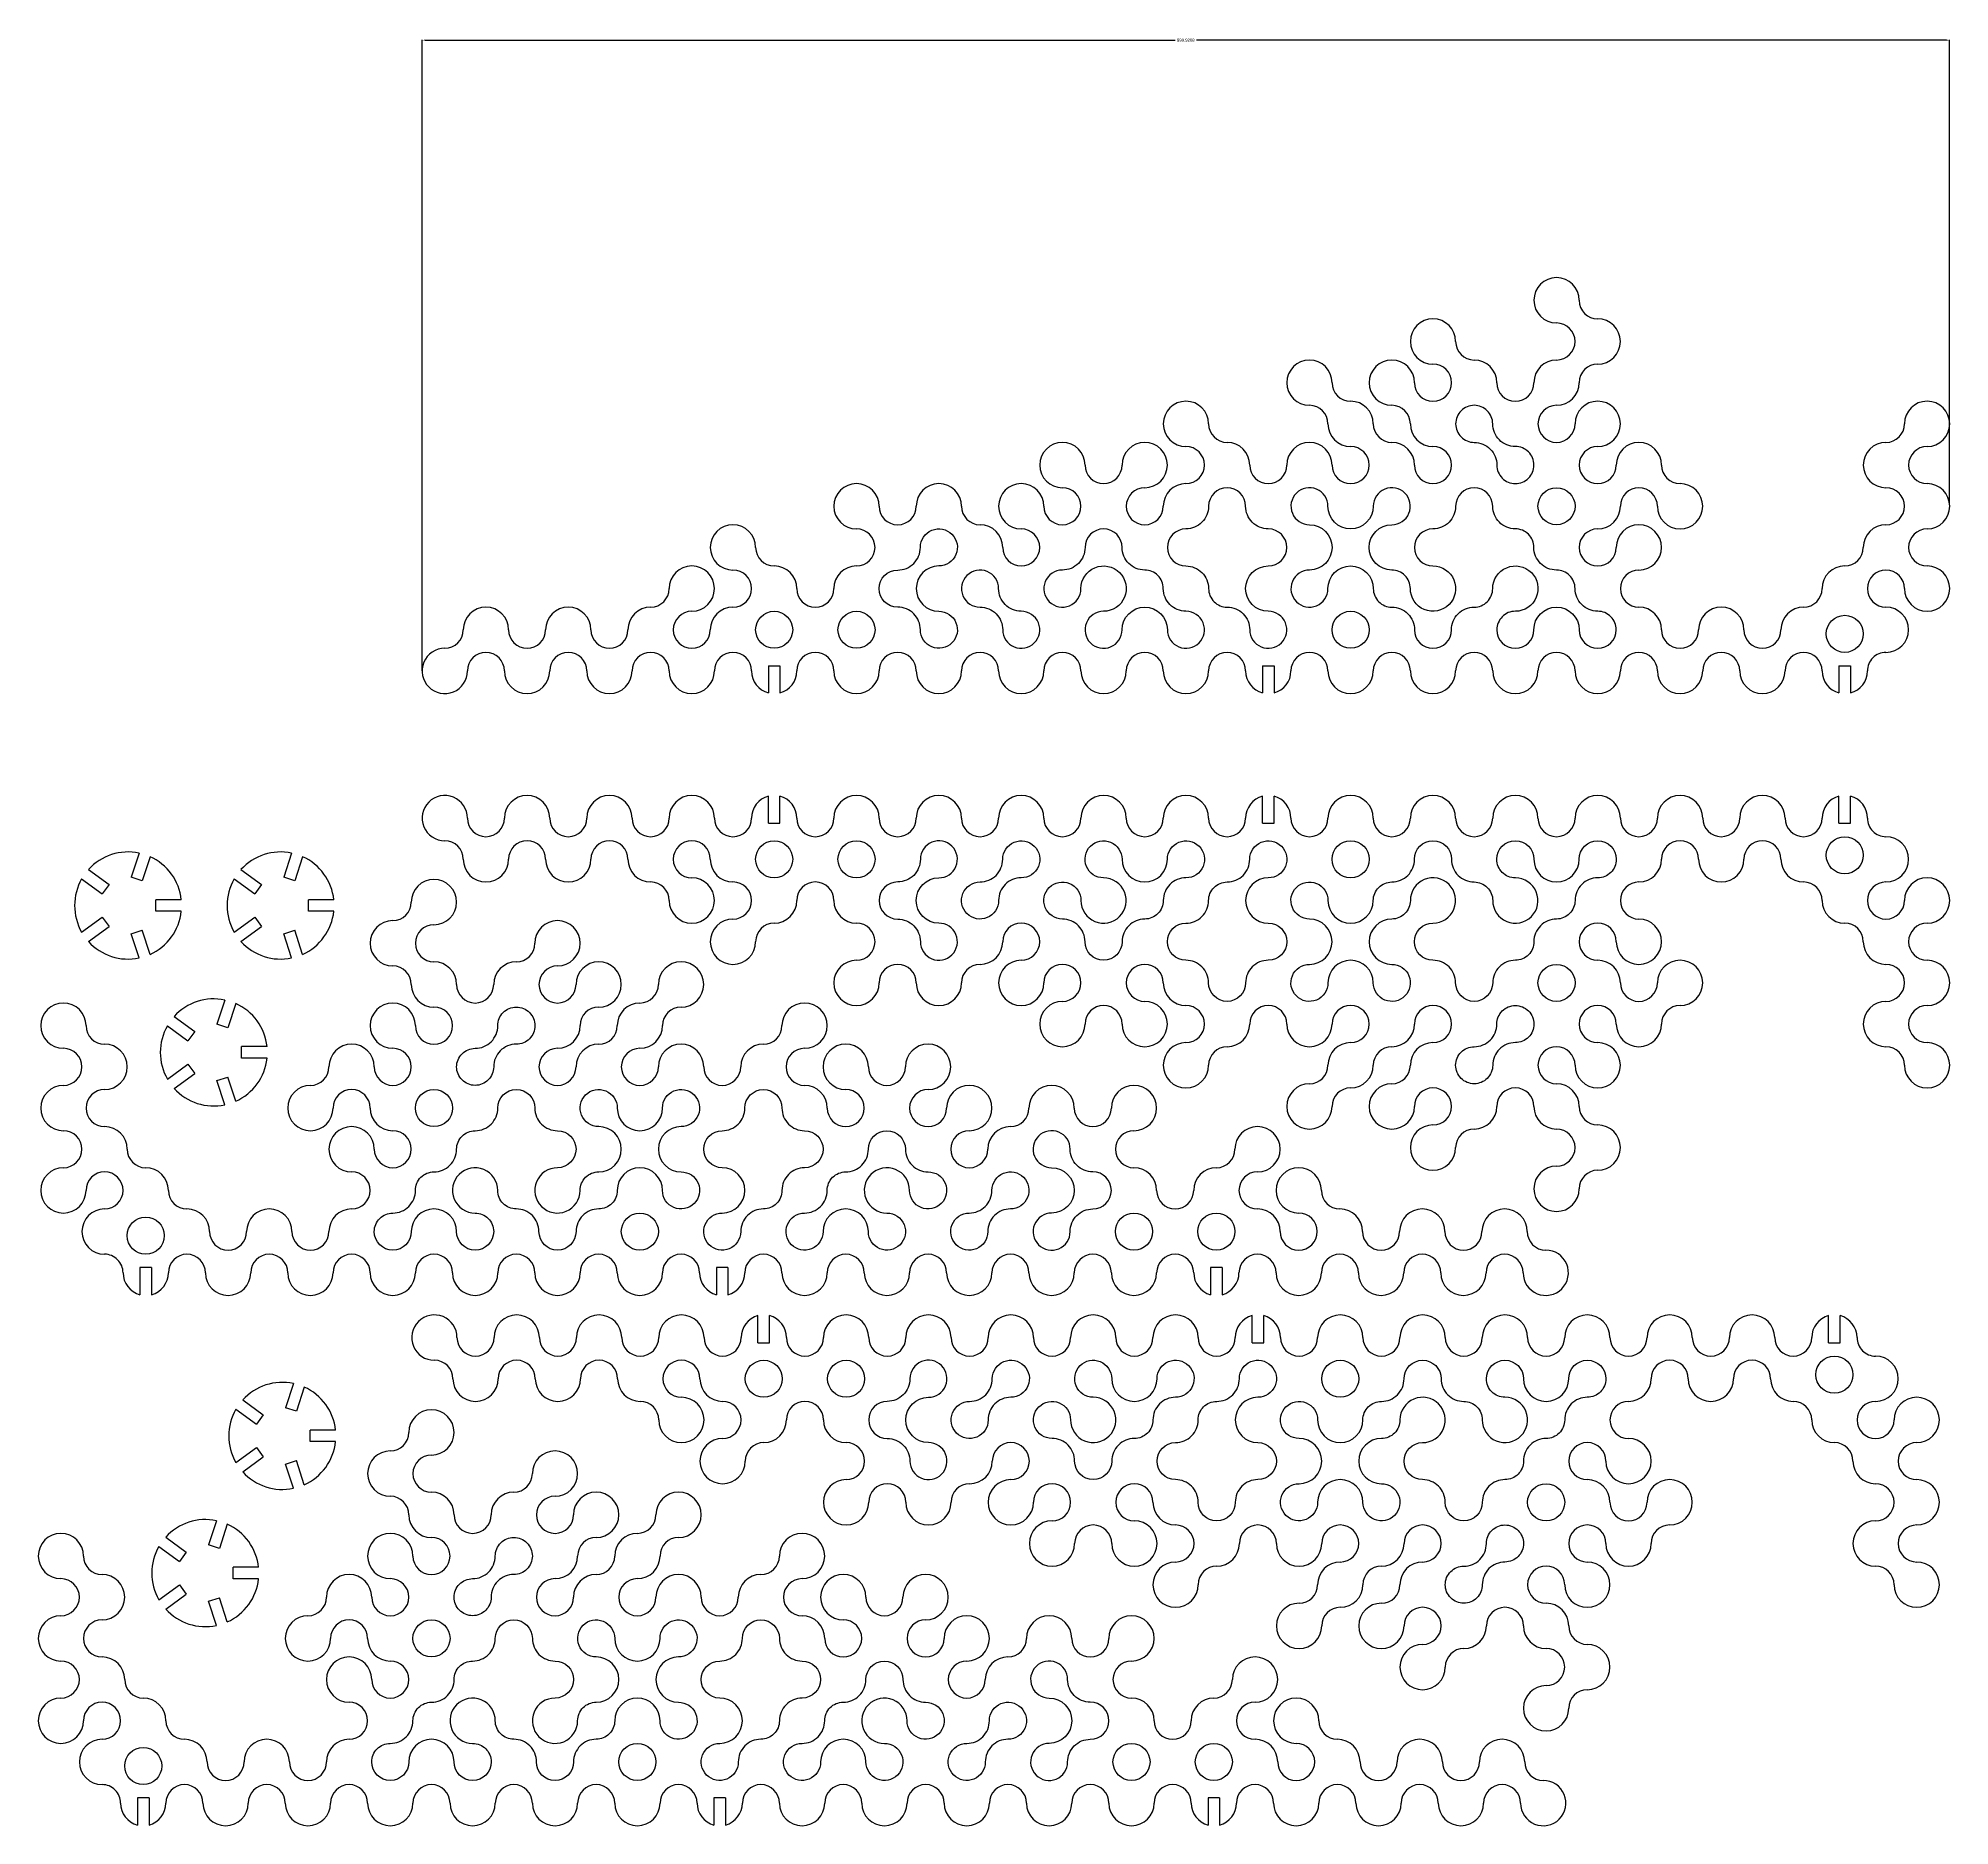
# Model space of a CAD drawing. Header units: millimetres. Extents: x -36 to 1091, y 109 to 1162.
import ezdxf

# ---------------------------------------------------------------- set-up
doc = ezdxf.new("R2010")
doc.units = ezdxf.units.MM
for name, color, linetype in [('Externo1', 5, 'Continuous'), ('Externo6', 5, 'Continuous'), ('Interno1', 1, 'Continuous')]:
    doc.layers.add(name, color=color, linetype=linetype)
doc.dimstyles.get("Standard").update_dxf_attribs({"dimtxt": 0.18, "dimasz": 0.18, "dimexe": 0.18, "dimexo": 0.0625, "dimgap": 0.09, "dimtad": 0, "dimtih": 1, "dimtoh": 1, "dimdec": 4, "dimzin": 0, "dimdsep": 46, "dimtxsty": 'Standard', "dimcen": 0.09, "dimadec": 0, "dimazin": 0, "dimtfac": 1, "dimtdec": 4, "dimtofl": 0, "dimtmove": 0, "dimatfit": 3, "dimfxl": 1, "dimtolj": 1, "dimtzin": 0, "dimarcsym": 0})

# ---------------------------------------------------------------- blocks, each defined once
blk = doc.blocks.new('*D12')
at = {"layer": 'Defpoints', "color": 0}
for p in [(1090.5, 1160.6), (1090.5, 887.5), (190.6, 789)]:
    blk.add_point(p, dxfattribs=at)
at = {"layer": 'Externo1', "color": 0, "lineweight": -2}
for p, q in [((190.6, 789.1), (190.6, 1160.7)), ((192.4, 1160.6), (634.3, 1160.6)), ((1088.7, 1160.6), (646.8, 1160.6)), ((1090.5, 887.6), (1090.5, 1160.7))]:
    blk.add_line(p, q, dxfattribs=at)
at = {"layer": 'Externo1', "color": 0}
for points in [[(192.4, 1160.9), (192.4, 1160.3), (190.6, 1160.6)], [(1088.7, 1160.9), (1088.7, 1160.3), (1090.5, 1160.6)]]:
    blk.add_solid(points, dxfattribs=at)
at = {"layer": 'Externo1', "color": 0, "insert": (640.5, 1160.6), "char_height": 1.8, "attachment_point": 5}
blk.add_mtext('\\A1;899.9208', dxfattribs=at)

msp = doc.modelspace()

# ---------------------------------------------------------------- linework, layer by layer
at = {"layer": 'Externo1', "color": 3}
for p, q in [((394.57845, 792.07283), (394.57845, 776.13865)), ((394.57845, 792.07283), (401.37845, 792.07283)), ((401.37845, 792.07283), (401.37845, 776.13865)), ((685.68357, 792.07283), (685.68357, 776.13865)), ((685.68357, 792.07283), (692.48357, 792.07283)), ((692.48357, 792.07283), (692.48357, 776.13865)), ((1025.30621, 792.07283), (1025.30621, 776.13865)), ((1025.30621, 792.07283), (1032.10621, 792.07283)), ((1032.10621, 792.07283), (1032.10621, 776.13865)), ((394.57845, 699.32351), (394.57845, 715.25769)), ((401.37845, 699.32351), (401.37845, 715.25769)), ((685.68357, 699.32351), (685.68357, 715.25769)), ((692.48357, 699.32351), (692.48357, 715.25769)), ((1025.30621, 699.32351), (1025.30621, 715.25769)), ((1032.10621, 699.32351), (1032.10621, 715.25769)), ((394.57845, 699.32351), (401.37845, 699.32351)), ((685.68357, 699.32351), (692.48357, 699.32351)), ((1025.30621, 699.32351), (1032.10621, 699.32351)), ((25.6654, 665.40864), (19.19822, 667.50996)), ((115.51314, 665.40864), (109.04595, 667.50996)), ((6.12285, 663.26151), (2.12591, 657.7602)), ((33.74642, 647.48607), (33.74642, 654.28607)), ((95.97058, 663.26151), (91.97364, 657.7602)), ((123.59416, 647.48607), (123.59416, 654.28607)), ((2.12591, 644.01194), (6.12285, 638.51063)), ((91.97364, 644.01194), (95.97058, 638.51063)), ((19.19822, 634.26218), (25.6654, 636.3635)), ((109.04595, 634.26218), (115.51314, 636.3635)), ((56.62252, 576.73951), (52.62558, 571.2382)), ((76.16507, 578.88664), (69.69789, 580.98796)), ((84.2461, 560.96407), (84.2461, 567.76407)), ((52.62558, 557.48994), (56.62252, 551.98863)), ((69.69789, 547.74018), (76.16507, 549.8415)), ((24.35671, 437.59945), (24.35671, 421.66527)), ((31.15671, 437.59945), (24.35671, 437.59945)), ((31.15671, 437.59945), (31.15671, 421.66527)), ((363.97935, 437.59945), (363.97935, 421.66527)), ((370.77935, 437.59945), (363.97935, 437.59945)), ((370.77935, 437.59945), (370.77935, 421.66527)), ((655.08447, 437.59945), (655.08447, 421.66527)), ((661.88447, 437.59945), (655.08447, 437.59945)), ((661.88447, 437.59945), (661.88447, 421.66527)), ((388.45939, 393.3714), (388.45939, 409.30559)), ((395.25939, 393.3714), (395.25939, 409.30559)), ((679.56451, 393.3714), (679.56451, 409.30559)), ((686.36451, 393.3714), (686.36451, 409.30559)), ((1019.18715, 393.3714), (1019.18715, 409.30559)), ((1025.98715, 393.3714), (1025.98715, 409.30559)), ((388.45939, 393.3714), (395.25939, 393.3714)), ((679.56451, 393.3714), (686.36451, 393.3714)), ((1019.18715, 393.3714), (1025.98715, 393.3714)), ((97.01751, 350.8648), (93.02057, 345.36348)), ((116.56006, 353.01193), (110.09287, 355.11324)), ((124.64108, 335.08935), (124.64108, 341.88935)), ((93.02057, 331.61523), (97.01751, 326.11391)), ((110.09287, 321.86547), (116.56006, 323.96678)), ((71.193, 272.19417), (64.72581, 274.29548)), ((51.65045, 270.04704), (47.65351, 264.54572)), ((79.27402, 254.27159), (79.27402, 261.07159)), ((47.65351, 250.79747), (51.65045, 245.29615)), ((64.72581, 241.04771), (71.193, 243.14902)), ((22.88375, 125.22157), (22.88375, 109.28738)), ((29.68375, 125.22157), (22.88375, 125.22157)), ((29.68375, 125.22157), (29.68375, 109.28738)), ((362.50639, 125.22157), (362.50639, 109.28738)), ((369.30639, 125.22157), (362.50639, 125.22157)), ((369.30639, 125.22157), (369.30639, 109.28738)), ((653.61151, 125.22157), (653.61151, 109.28738)), ((660.41151, 125.22157), (653.61151, 125.22157)), ((660.41151, 125.22157), (660.41151, 109.28738))]:
    msp.add_line(p, q, dxfattribs=at)
at = {"layer": 'Externo1'}
for centre, radius, start, end in [((858.89489, 1007.36933), 13.34232, 0, 270), ((883.15365, 1007.36933), 10.91644, 180, 270), ((786.11861, 983.11057), 13.34232, 0, 270), ((858.89489, 983.11057), 10.91644, 270, 90), ((883.15365, 983.11057), 13.34232, 270, 90), ((810.37737, 983.11057), 10.91644, 180, 270), ((713.34233, 958.85181), 13.34232, 0, 270), ((761.85985, 958.85181), 13.34232, 0, 270), ((786.11861, 958.85181), 10.91644, 0, 90), ((810.37737, 958.85181), 13.34232, 0, 90), ((858.89489, 958.85181), 13.34232, 90, 180), ((883.15365, 958.85181), 10.91644, 90, 180), ((737.60109, 958.85181), 10.91644, 180, 270), ((786.11861, 958.85181), 10.91644, 180, 270), ((786.11861, 958.85181), 10.91644, 270, 0), ((834.63613, 958.85181), 10.91644, 180, 270), ((834.63613, 958.85181), 10.91644, 270, 0), ((858.89489, 958.85181), 13.34232, 270, 0), ((640.56605, 934.59305), 13.34232, 0, 270), ((737.60109, 934.59305), 13.34232, 0, 90), ((883.15365, 934.59305), 13.34232, 270, 180), ((1077.22373, 934.59305), 13.34232, 270, 180), ((713.34233, 934.59305), 10.91644, 0, 90), ((761.85985, 934.59305), 10.91644, 0, 90), ((858.89489, 934.59305), 10.91644, 90, 180), ((567.78977, 910.33429), 13.34232, 0, 270), ((616.30729, 910.33429), 13.34232, 270, 180), ((664.82481, 934.59305), 10.91644, 180, 270), ((664.82481, 910.33429), 13.34232, 0, 90), ((713.34233, 910.33429), 13.34232, 0, 180), ((737.60109, 934.59305), 13.34232, 180, 270), ((761.85985, 934.59305), 10.91644, 180, 270), ((761.85985, 910.33429), 13.34232, 0, 90), ((786.11861, 934.59305), 13.34232, 180, 270), ((858.89489, 934.59305), 10.91644, 180, 270), ((858.89489, 934.59305), 10.91644, 270, 0), ((907.41241, 910.33429), 13.34232, 0, 180), ((1052.96497, 910.33429), 13.34232, 90.00000002, 269.99999419), ((1052.96497, 934.59305), 10.91644, 270, 0), ((640.56605, 910.33429), 10.91644, 270, 90), ((737.60109, 910.33429), 10.91644, 180, 90), ((786.11861, 910.33429), 10.91644, 180, 90), ((883.15365, 910.33429), 10.91644, 90, 180), ((1077.22373, 910.33429), 10.91644, 90, 270), ((592.04853, 910.33429), 10.91644, 180, 0), ((689.08357, 910.33429), 10.91644, 180, 0), ((883.15365, 910.33429), 10.91644, 180, 270), ((883.15365, 910.33429), 10.91644, 270, 0), ((931.67117, 910.33429), 10.91644, 180, 270), ((446.49597, 886.07553), 13.34232, 0, 270), ((495.01349, 886.07553), 13.34232, 0, 180), ((543.53101, 886.07553), 13.34232, 0, 270), ((567.78977, 886.07553), 10.91644, 180, 90), ((616.30729, 886.07553), 10.91644, 90, 0), ((640.56605, 886.07553), 13.34232, 90, 180), ((907.41241, 886.07553), 10.91644, 90, 180), ((907.41241, 886.07553), 10.91644, 0, 90), ((931.67117, 886.07553), 13.34232, 180, 90), ((1052.96497, 886.07553), 10.91644, 270.00000612, 89.99999388), ((1077.22373, 886.07553), 13.34232, 270, 90), ((470.75473, 886.07553), 10.91644, 180, 0), ((519.27225, 886.07553), 10.91644, 180, 270), ((883.15365, 886.07553), 13.34232, 270, 0), ((373.71969, 861.81677), 13.34232, 0, 270), ((446.49597, 861.81677), 10.91644, 270, 90), ((519.27225, 861.81677), 13.34232, 0, 90), ((543.53101, 861.81677), 10.91644, 180, 90), ((883.15365, 861.81677), 10.91644, 90, 180), ((907.41241, 861.81677), 13.34232, 270, 180), ((1052.96497, 861.81677), 13.34232, 90.00000579, 180), ((1077.22373, 861.81677), 10.91644, 90, 270), ((397.97845, 861.81677), 10.91644, 180, 270), ((883.15365, 861.81677), 10.91644, 180, 270), ((883.15365, 861.81677), 10.91644, 270, 0), ((1028.70621, 861.81677), 10.91644, 270, 360), ((349.46093, 837.55801), 13.34232, 270, 180), ((373.71969, 837.55801), 10.91644, 270, 90), ((397.97845, 837.55801), 13.34232, 0, 90), ((446.49597, 837.55801), 13.34232, 90, 180), ((907.41241, 837.55801), 10.91644, 90, 180), ((1028.70621, 837.55801), 13.34232, 90, 180), ((1052.96497, 837.55801), 10.91644, 360, 269.99999999), ((1077.22373, 837.55801), 13.34232, 180, 90), ((325.20217, 837.55801), 10.91644, 270, 0), ((422.23721, 837.55801), 10.91644, 180, 0), ((907.41241, 837.55801), 10.91644, 180, 270), ((1004.44745, 837.55801), 10.91644, 270, 0), ((228.16713, 813.29925), 13.34232, 0, 180), ((276.68465, 813.29925), 13.34232, 0, 180), ((325.20217, 813.29925), 13.34232, 90, 180), ((349.46093, 813.29925), 10.91644, 90, 0), ((373.71969, 813.29925), 13.34232, 90, 180), ((907.41241, 813.29925), 13.34232, 0, 90), ((955.92993, 813.29925), 13.34232, 0, 180), ((1004.44745, 813.29925), 13.34232, 90, 180), ((1052.96497, 813.29925), 13.34232, 270.01081725, 90), ((203.90837, 813.29925), 10.91644, 270, 0), ((252.42589, 813.29925), 10.91644, 180, 0), ((300.94341, 813.29925), 10.91644, 180, 0), ((931.67117, 813.29925), 10.91644, 180, 0), ((980.18869, 813.29925), 10.91644, 180, 0), ((203.90837, 789.04049), 13.34232, 90, 0.0000025), ((228.16713, 789.04049), 10.91644, 359.99999986, 179.99999986), ((276.68465, 789.04049), 10.91644, 0, 180), ((325.20217, 789.04049), 10.91644, 0, 180), ((373.71969, 789.04049), 10.91644, 0, 180), ((422.23721, 789.04049), 10.91644, 0, 180), ((470.75473, 789.04049), 10.91644, 0, 180), ((519.27225, 789.04049), 10.91644, 0, 180), ((567.78977, 789.04049), 10.91644, 0, 180), ((616.30729, 789.04049), 10.91644, 0, 180), ((664.82481, 789.04049), 10.91644, 0, 180), ((713.34233, 789.04049), 10.91644, 360, 180), ((761.85985, 789.04049), 10.91644, 0, 180), ((810.37737, 789.04049), 10.91644, 0, 180), ((858.89489, 789.04049), 10.91644, 0, 180), ((907.41241, 789.04049), 10.91644, 0, 180), ((955.92993, 789.04049), 10.91644, 0, 180), ((1004.44745, 789.04049), 10.91644, 0, 180), ((1052.96497, 789.04049), 10.91644, 89.98677892, 180), ((252.42589, 789.04049), 13.34232, 180, 0), ((300.94341, 789.04049), 13.34232, 180, 0), ((349.46093, 789.04049), 13.34232, 180, 0), ((397.97845, 789.04049), 13.34232, 180, 255.23658959), ((397.97845, 789.04049), 13.34232, 284.76341041, 0), ((446.49597, 789.04049), 13.34232, 180, 0), ((495.01349, 789.04049), 13.34232, 180, 0), ((543.53101, 789.04049), 13.34232, 180, 0), ((592.04853, 789.04049), 13.34232, 180, 0), ((640.56605, 789.04049), 13.34232, 180, 0), ((689.08357, 789.04049), 13.34232, 180, 255.23658959), ((689.08357, 789.04049), 13.34232, 284.76341041, 0), ((737.60109, 789.04049), 13.34232, 180, 0), ((786.11861, 789.04049), 13.34232, 180, 0), ((834.63613, 789.04049), 13.34232, 180, 0), ((883.15365, 789.04049), 13.34232, 180, 0), ((931.67117, 789.04049), 13.34232, 180, 0), ((980.18869, 789.04049), 13.34232, 180, 0), ((1028.70621, 789.04049), 13.34232, 180, 255.23658959), ((1028.70621, 789.04049), 13.34232, 284.76341041, 0), ((203.90837, 702.35585), 13.34232, 359.9999975, 270), ((252.42589, 702.35585), 13.34232, 0, 180), ((300.94341, 702.35585), 13.34232, 0, 180), ((349.46093, 702.35585), 13.34232, 0, 180), ((397.97845, 702.35585), 13.34232, 104.76341041, 180), ((397.97845, 702.35585), 13.34232, 0, 75.23658959), ((446.49597, 702.35585), 13.34232, 0, 180), ((495.01349, 702.35585), 13.34232, 0, 180), ((543.53101, 702.35585), 13.34232, 0, 180), ((592.04853, 702.35585), 13.34232, 0, 180), ((640.56605, 702.35585), 13.34232, 0, 180), ((689.08357, 702.35585), 13.34232, 104.76341041, 180), ((689.08357, 702.35585), 13.34232, 0, 75.23658959), ((737.60109, 702.35585), 13.34232, 360, 180), ((786.11861, 702.35585), 13.34232, 0, 180), ((834.63613, 702.35585), 13.34232, 0, 180), ((883.15365, 702.35585), 13.34232, 0, 180), ((931.67117, 702.35585), 13.34232, 0, 180), ((980.18869, 702.35585), 13.34232, 0, 180), ((1028.70621, 702.35585), 13.34232, 104.76341041, 180), ((1028.70621, 702.35585), 13.34232, 0, 75.23658959), ((228.16713, 702.35585), 10.91644, 180.00000014, 0.00000014), ((276.68465, 702.35585), 10.91644, 180, 0), ((325.20217, 702.35585), 10.91644, 180, 360), ((373.71969, 702.35585), 10.91644, 180, 0), ((422.23721, 702.35585), 10.91644, 180, 0), ((470.75473, 702.35585), 10.91644, 180, 0), ((519.27225, 702.35585), 10.91644, 180, 0), ((567.78977, 702.35585), 10.91644, 180, 0), ((616.30729, 702.35585), 10.91644, 180, 0), ((664.82481, 702.35585), 10.91644, 180, 0), ((713.34233, 702.35585), 10.91644, 180, 0), ((761.85985, 702.35585), 10.91644, 180, 0), ((810.37737, 702.35585), 10.91644, 180, 0), ((858.89489, 702.35585), 10.91644, 180, 0), ((907.41241, 702.35585), 10.91644, 180, 0), ((955.92993, 702.35585), 10.91644, 180, 0), ((1004.44745, 702.35585), 10.91644, 180, 0), ((1052.96497, 702.35585), 10.91644, 180, 270.01322108), ((203.90837, 678.09709), 10.91644, 0, 90), ((252.42589, 678.09709), 10.91644, 0, 180), ((300.94341, 678.09709), 10.91644, 0, 180), ((349.46093, 678.09709), 10.91644, 0, 270), ((931.67117, 678.09709), 10.91644, 0, 180), ((980.18869, 678.09709), 10.91644, 0, 180), ((1052.96497, 678.09709), 13.34232, 270, 89.98918275), ((228.16713, 678.09709), 13.34232, 180, 0), ((276.68465, 678.09709), 13.34232, 180, 0), ((325.20217, 678.09709), 13.34232, 180, 270), ((373.71969, 678.09709), 13.34232, 180, 270), ((907.41241, 678.09709), 13.34232, 270, 0), ((955.92993, 678.09709), 13.34232, 180, 0), ((1004.44745, 678.09709), 13.34232, 180, 270), ((197.56803, 652.89595), 13.34232, 270, 180), ((325.20217, 653.83833), 10.91644, 0, 90), ((349.46093, 653.83833), 13.34232, 180, 90), ((373.71969, 653.83833), 10.91644, 270, 90), ((422.23721, 653.83833), 10.91644, 0, 180), ((907.41241, 653.83833), 10.91644, 90, 180), ((1004.44745, 653.83833), 10.91644, 360, 90), ((1052.96497, 653.83833), 10.91644, 90.00000001, 0), ((1077.22373, 653.83833), 13.34232, 270, 180), ((397.97845, 653.83833), 13.34232, 270, 0), ((446.49597, 653.83833), 13.34232, 180, 270), ((907.41241, 653.83833), 10.91644, 180, 270), ((1028.70621, 653.83833), 13.34232, 180, 270), ((173.30927, 628.63719), 13.34232, 90, 270), ((173.30927, 652.89595), 10.91644, 270, 0), ((270.34431, 628.63719), 13.34232, 270, 180), ((373.71969, 629.57957), 13.34232, 90, 0), ((907.41241, 629.57957), 13.34232, 180, 90), ((197.56803, 628.63719), 10.91644, 90, 270), ((397.97845, 629.57957), 10.91644, 90, 180), ((446.49597, 629.57957), 10.91644, 270, 90), ((543.53101, 629.57957), 10.91644, 270, 180), ((883.15365, 629.57957), 10.91644, 90, 180), ((883.15365, 629.57957), 10.91644, 0, 90), ((1028.70621, 629.57957), 10.91644, 0, 90), ((1077.22373, 629.57957), 10.91644, 90, 270), ((246.08555, 628.63719), 10.91644, 270, 0), ((519.27225, 629.57957), 13.34232, 270, 0), ((883.15365, 629.57957), 10.91644, 180, 270), ((1052.96497, 629.57957), 13.34232, 180, 269.99999421), ((173.30927, 604.37843), 10.91644, 0, 90), ((197.56803, 604.37843), 13.34232, 0, 90), ((246.08555, 604.37843), 13.34232, 90, 180), ((270.34431, 604.37843), 10.91644, 90, 180), ((294.60307, 604.37843), 13.34232, 270, 180), ((343.12059, 604.37843), 13.34232, 270, 180), ((446.49597, 605.32081), 13.34232, 90, 0), ((470.75473, 605.32081), 10.91644, 0, 180), ((519.27225, 605.32081), 10.91644, 90, 180), ((543.53101, 605.32081), 13.34232, 90, 0), ((567.78977, 605.32081), 10.91644, 270, 180), ((616.30729, 605.32081), 10.91644, 0, 270), ((883.15365, 605.32081), 13.34232, 0, 90), ((931.67117, 605.32081), 13.34232, 270, 180), ((1052.96497, 605.32081), 10.91644, 270.00000612, 89.99999388), ((1077.22373, 605.32081), 13.34232, 270, 90), ((197.56803, 604.37843), 13.34232, 180, 270), ((221.82679, 604.37843), 10.91644, 180, 270), ((221.82679, 604.37843), 10.91644, 270, 0), ((270.34431, 604.37843), 10.91644, 180, 270), ((270.34431, 604.37843), 10.91644, 270, 0), ((318.86183, 604.37843), 10.91644, 270, 0), ((495.01349, 605.32081), 13.34232, 180, 0), ((640.56605, 605.32081), 13.34232, 180, 270), ((907.41241, 605.32081), 10.91644, 180, 270), ((907.41241, 605.32081), 10.91644, 270, 0), ((-20.76081, 580.11967), 13.34232, 0, 270), ((173.30927, 580.11967), 13.34232, 0, 270), ((197.56803, 580.11967), 10.91644, 0, 90), ((294.60307, 580.11967), 10.91644, 90, 180), ((318.86183, 580.11967), 13.34232, 90, 180), ((343.12059, 580.11967), 10.91644, 90, 180), ((415.89687, 580.11967), 13.34232, 270, 180), ((567.78977, 581.06205), 13.34232, 90, 0), ((592.04853, 581.06205), 10.91644, 0, 180), ((616.30729, 581.06205), 13.34232, 180, 90), ((640.56605, 581.06205), 10.91644, 270, 90), ((689.08357, 581.06205), 10.91644, 0, 180), ((737.60109, 581.06205), 10.91644, 270, 180), ((786.11861, 581.06205), 10.91644, 270, 180), ((883.15365, 581.06205), 10.91644, 90, 180), ((883.15365, 581.06205), 10.91644, 0, 90), ((931.67117, 581.06205), 10.91644, 90, 180), ((1052.96497, 581.06205), 13.34232, 90.00000581, 269.99999998), ((1077.22373, 581.06205), 10.91644, 90, 270), ((3.49795, 580.11967), 10.91644, 180, 270), ((197.56803, 580.11967), 10.91644, 180, 270), ((197.56803, 580.11967), 10.91644, 270, 0), ((270.34431, 580.11967), 13.34232, 270, 0), ((294.60307, 580.11967), 10.91644, 270, 0), ((318.86183, 580.11967), 13.34232, 270, 0), ((391.63811, 580.11967), 10.91644, 270, 0), ((664.82481, 581.06205), 13.34232, 270, 0), ((713.34233, 581.06205), 13.34232, 180, 0), ((761.85985, 581.06205), 13.34232, 270, 0), ((883.15365, 581.06205), 10.91644, 180, 270), ((907.41241, 581.06205), 13.34232, 180, 0), ((-20.76081, 555.86091), 10.91644, 270, 90), ((3.49795, 555.86091), 13.34232, 270.00000581, 89.99999998), ((149.05051, 555.86091), 13.34232, 0, 180), ((173.30927, 555.86091), 10.91644, 0, 90), ((270.34431, 555.86091), 10.91644, 90, 0), ((294.60307, 555.86091), 13.34232, 90, 180), ((318.86183, 555.86091), 10.91644, 90, 0), ((343.12059, 555.86091), 13.34232, 0, 180), ((391.63811, 555.86091), 13.34232, 90, 180), ((415.89687, 555.86091), 10.91644, 90, 270), ((440.15563, 555.86091), 13.34232, 0, 270), ((488.67315, 555.86091), 13.34232, 270, 180), ((640.56605, 556.80329), 13.34232, 90, 0), ((664.82481, 556.80329), 10.91644, 90, 180), ((737.60109, 556.80329), 13.34232, 90, 180), ((761.85985, 556.80329), 10.91644, 90, 180), ((786.11861, 556.80329), 13.34232, 90, 180), ((858.89489, 556.80329), 10.91644, 90, 180), ((858.89489, 556.80329), 10.91644, 0, 90), ((883.15365, 556.80329), 13.34232, 180, 90), ((1052.96497, 556.80329), 10.91644, 0, 90), ((1077.22373, 556.80329), 13.34232, 180, 90), ((124.79175, 555.86091), 10.91644, 270, 0), ((173.30927, 555.86091), 10.91644, 180, 270), ((173.30927, 555.86091), 10.91644, 270, 0), ((367.37935, 555.86091), 10.91644, 180, 0), ((464.41439, 555.86091), 10.91644, 180, 0), ((713.34233, 556.80329), 10.91644, 270, 0), ((737.60109, 556.80329), 13.34232, 270, 0), ((761.85985, 556.80329), 10.91644, 270, 0), ((858.89489, 556.80329), 10.91644, 180, 270), ((-20.76081, 531.60215), 13.34232, 90, 270), ((3.49795, 531.60215), 10.91644, 90.00000612, 269.99999388), ((124.79175, 531.60215), 13.34232, 90, 0), ((149.05051, 531.60215), 10.91644, 90, 180), ((149.05051, 531.60215), 10.91644, 360, 90), ((415.89687, 531.60215), 13.34232, 360, 90), ((440.15563, 531.60215), 10.91644, 180, 90), ((488.67315, 531.60215), 10.91644, 90, 360), ((512.93191, 531.60215), 13.34232, 270, 180), ((561.44943, 531.60215), 13.34232, 0, 180), ((609.96695, 531.60215), 13.34232, 270, 180), ((713.34233, 532.54453), 13.34232, 90, 0), ((737.60109, 532.54453), 10.91644, 90, 180), ((761.85985, 532.54453), 13.34232, 90, 0), ((786.11861, 532.54453), 10.91644, 90, 180), ((786.11861, 532.54453), 10.91644, 0, 90), ((834.63613, 532.54453), 10.91644, 90, 180), ((834.63613, 532.54453), 10.91644, 0, 90), ((858.89489, 532.54453), 13.34232, 0, 90), ((173.30927, 531.60215), 13.34232, 180, 270), ((537.19067, 531.60215), 10.91644, 270, 0), ((585.70819, 531.60215), 10.91644, 180, 0), ((786.11861, 532.54453), 10.91644, 270, 0), ((810.37737, 532.54453), 13.34232, 270, 0), ((858.89489, 532.54453), 13.34232, 180, 270), ((883.15365, 532.54453), 10.91644, 180, 270), ((-20.76081, 507.34339), 10.91644, 270, 90), ((3.49795, 507.34339), 13.34232, 0, 89.99999421), ((149.05051, 507.34339), 13.34232, 0, 270), ((173.30927, 507.34339), 10.91644, 0, 90), ((512.93191, 507.34339), 10.91644, 90, 0), ((537.19067, 507.34339), 13.34232, 90, 180), ((609.96695, 507.34339), 10.91644, 90, 270), ((682.74323, 507.34339), 13.34232, 270, 180), ((786.11861, 508.28577), 13.34232, 90, 0), ((810.37737, 508.28577), 10.91644, 90, 180), ((858.89489, 508.28577), 10.91644, 270, 90), ((883.15365, 508.28577), 13.34232, 270, 90), ((27.75671, 507.34339), 10.91644, 180, 270), ((173.30927, 507.34339), 10.91644, 180, 270), ((173.30927, 507.34339), 10.91644, 270, 0), ((658.48447, 507.34339), 10.91644, 270, 0), ((-20.76081, 483.08463), 13.34232, 90, 0), ((27.75671, 483.08463), 13.34232, 0, 90), ((609.96695, 483.08463), 13.34232, 0, 90), ((658.48447, 483.08463), 13.34232, 90, 180), ((707.00199, 483.08463), 13.34232, 0, 270), ((858.89489, 484.02701), 13.34232, 90, 0), ((3.49795, 483.08463), 10.91644, 270.00000001, 180), ((149.05051, 483.08463), 10.91644, 360, 90), ((682.74323, 483.08463), 10.91644, 90, 270), ((883.15365, 484.02701), 10.91644, 90, 180), ((52.01547, 483.08463), 10.91644, 180, 270), ((149.05051, 483.08463), 10.91644, 270, 0), ((634.22571, 483.08463), 10.91644, 180, 0), ((731.26075, 483.08463), 10.91644, 180, 270), ((3.49795, 458.82587), 13.34232, 90, 269.98918275), ((52.01547, 458.82587), 13.34232, 0, 90), ((100.53299, 458.82587), 13.34232, 0, 180), ((149.05051, 458.82587), 13.34232, 90, 180), ((682.74323, 458.82587), 13.34232, 0, 90), ((707.00199, 458.82587), 10.91644, 180, 90), ((731.26075, 458.82587), 13.34232, 0, 90), ((779.77827, 458.82587), 13.34232, 0, 180), ((828.29579, 458.82587), 13.34232, 0, 180), ((76.27423, 458.82587), 10.91644, 180, 0), ((124.79175, 458.82587), 10.91644, 180, 0), ((755.51951, 458.82587), 10.91644, 180, 0), ((804.03703, 458.82587), 10.91644, 180, 0), ((852.55455, 458.82587), 10.91644, 180, 270), ((3.49795, 434.56711), 10.91644, 0, 90.01322108), ((52.01547, 434.56711), 10.91644, 0, 180), ((100.53299, 434.56711), 10.91644, 0, 180), ((149.05051, 434.56711), 10.91644, 0, 180), ((197.56803, 434.56711), 10.91644, 0, 180), ((246.08555, 434.56711), 10.91644, 0, 180), ((294.60307, 434.56711), 10.91644, 0, 180), ((343.12059, 434.56711), 10.91644, 0, 180), ((391.63811, 434.56711), 10.91644, 0, 180), ((440.15563, 434.56711), 10.91644, 0, 180), ((488.67315, 434.56711), 10.91644, 0, 180), ((537.19067, 434.56711), 10.91644, 0, 180), ((585.70819, 434.56711), 10.91644, 0, 180), ((634.22571, 434.56711), 10.91644, 0, 180), ((682.74323, 434.56711), 10.91644, 0, 180), ((731.26075, 434.56711), 10.91644, 360, 180), ((779.77827, 434.56711), 10.91644, 0, 180), ((828.29579, 434.56711), 10.91644, 0.00000014, 180.00000014), ((852.55455, 434.56711), 13.34232, 179.9999975, 90), ((27.75671, 434.56711), 13.34232, 180, 255.23658959), ((27.75671, 434.56711), 13.34232, 284.76341041, 0), ((76.27423, 434.56711), 13.34232, 180, 0), ((124.79175, 434.56711), 13.34232, 180, 0), ((173.30927, 434.56711), 13.34232, 180, 0), ((221.82679, 434.56711), 13.34232, 180, 0), ((270.34431, 434.56711), 13.34232, 180, 0), ((318.86183, 434.56711), 13.34232, 180, 360), ((367.37935, 434.56711), 13.34232, 180, 255.23658959), ((367.37935, 434.56711), 13.34232, 284.76341041, 360), ((415.89687, 434.56711), 13.34232, 180, 0), ((464.41439, 434.56711), 13.34232, 180, 0), ((512.93191, 434.56711), 13.34232, 180, 0), ((561.44943, 434.56711), 13.34232, 180, 0), ((609.96695, 434.56711), 13.34232, 180, 0), ((658.48447, 434.56711), 13.34232, 180, 255.23658959), ((658.48447, 434.56711), 13.34232, 284.76341041, 0), ((707.00199, 434.56711), 13.34232, 180, 0), ((755.51951, 434.56711), 13.34232, 180, 0), ((804.03703, 434.56711), 13.34232, 180, 0), ((197.78931, 396.40375), 13.34232, 359.9999975, 270), ((246.30683, 396.40375), 13.34232, 0, 180), ((294.82435, 396.40375), 13.34232, 0, 180), ((343.34187, 396.40375), 13.34232, 0, 180), ((391.85939, 396.40375), 13.34232, 104.76341041, 180), ((391.85939, 396.40375), 13.34232, 0, 75.23658959), ((440.37691, 396.40375), 13.34232, 0, 180), ((488.89443, 396.40375), 13.34232, 0, 180), ((537.41195, 396.40375), 13.34232, 0, 180), ((585.92947, 396.40375), 13.34232, 0, 180), ((634.44699, 396.40375), 13.34232, 0, 180), ((682.96451, 396.40375), 13.34232, 104.76341041, 180), ((682.96451, 396.40375), 13.34232, 0, 75.23658959), ((731.48203, 396.40375), 13.34232, 360, 180), ((779.99955, 396.40375), 13.34232, 0, 180), ((828.51707, 396.40375), 13.34232, 0, 180), ((877.03459, 396.40375), 13.34232, 0, 180), ((925.55211, 396.40375), 13.34232, 0, 180), ((974.06963, 396.40375), 13.34232, 0, 180), ((1022.58715, 396.40375), 13.34232, 104.76341041, 180), ((1022.58715, 396.40375), 13.34232, 0, 75.23658959), ((222.04807, 396.40375), 10.91644, 180.00000014, 0.00000014), ((270.56559, 396.40375), 10.91644, 180, 0), ((319.08311, 396.40375), 10.91644, 180, 360), ((367.60063, 396.40375), 10.91644, 180, 0), ((416.11815, 396.40375), 10.91644, 180, 0), ((464.63567, 396.40375), 10.91644, 180, 0), ((513.15319, 396.40375), 10.91644, 180, 0), ((561.67071, 396.40375), 10.91644, 180, 0), ((610.18823, 396.40375), 10.91644, 180, 0), ((658.70575, 396.40375), 10.91644, 180, 0), ((707.22327, 396.40375), 10.91644, 180, 0), ((755.74079, 396.40375), 10.91644, 180, 0), ((804.25831, 396.40375), 10.91644, 180, 0), ((852.77583, 396.40375), 10.91644, 180, 0), ((901.29335, 396.40375), 10.91644, 180, 0), ((949.81087, 396.40375), 10.91644, 180, 0), ((998.32839, 396.40375), 10.91644, 180, 0), ((1046.84591, 396.40375), 10.91644, 180, 270.01322108), ((197.78931, 372.14499), 10.91644, 0, 90), ((246.30683, 372.14499), 10.91644, 0, 180), ((294.82435, 372.14499), 10.91644, 0, 180), ((343.34187, 372.14499), 10.91644, 0, 270), ((925.55211, 372.14499), 10.91644, 0, 180), ((974.06963, 372.14499), 10.91644, 0, 180), ((1046.84591, 372.14499), 13.34232, 270, 89.98918275), ((222.04807, 372.14499), 13.34232, 180, 0), ((270.56559, 372.14499), 13.34232, 180, 0), ((319.08311, 372.14499), 13.34232, 180, 270), ((367.60063, 372.14499), 13.34232, 180, 270), ((901.29335, 372.14499), 13.34232, 270, 0), ((949.81087, 372.14499), 13.34232, 180, 0), ((998.32839, 372.14499), 13.34232, 180, 270), ((343.34187, 347.88623), 13.34232, 180, 90), ((1071.10467, 347.88623), 13.34232, 270, 180), ((196.09507, 340.51806), 13.34232, 270, 180), ((319.08311, 347.88623), 10.91644, 0, 90), ((367.60063, 347.88623), 10.91644, 270, 90), ((416.11815, 347.88623), 10.91644, 0, 180), ((901.29335, 347.88623), 10.91644, 90, 180), ((998.32839, 347.88623), 10.91644, 360, 90), ((1046.84591, 347.88623), 10.91644, 90.00000001, 0), ((171.83631, 340.51806), 10.91644, 270, 0), ((391.85939, 347.88623), 13.34232, 270, 0), ((440.37691, 347.88623), 13.34232, 180, 270), ((901.29335, 347.88623), 10.91644, 180, 270), ((1022.58715, 347.88623), 13.34232, 180, 270), ((171.83631, 316.2593), 13.34232, 90, 270), ((196.09507, 316.2593), 10.91644, 90, 270), ((268.87135, 316.2593), 13.34232, 270, 180), ((367.60063, 323.62747), 13.34232, 90, 0), ((391.85939, 323.62747), 10.91644, 90, 180), ((440.37691, 323.62747), 10.91644, 270, 90), ((537.41195, 323.62747), 10.91644, 270, 180), ((877.03459, 323.62747), 10.91644, 90, 180), ((877.03459, 323.62747), 10.91644, 0, 90), ((901.29335, 323.62747), 13.34232, 180, 90), ((1022.58715, 323.62747), 10.91644, 0, 90), ((1071.10467, 323.62747), 10.91644, 90, 270), ((244.61259, 316.2593), 10.91644, 270, 0), ((513.15319, 323.62747), 13.34232, 270, 0), ((877.03459, 323.62747), 10.91644, 180, 270), ((1046.84591, 323.62747), 13.34232, 180, 269.99999421), ((196.09507, 292.00054), 13.34232, 0, 90), ((244.61259, 292.00054), 13.34232, 90, 180), ((293.13011, 292.00054), 13.34232, 270, 180), ((341.64763, 292.00054), 13.34232, 270, 180), ((440.37691, 299.36871), 13.34232, 90, 0), ((464.63567, 299.36871), 10.91644, 0, 180), ((513.15319, 299.36871), 10.91644, 90, 180), ((537.41195, 299.36871), 13.34232, 90, 0), ((561.67071, 299.36871), 10.91644, 270, 180), ((610.18823, 299.36871), 10.91644, 0, 270), ((877.03459, 299.36871), 13.34232, 0, 90), ((925.55211, 299.36871), 13.34232, 270, 180), ((1046.84591, 299.36871), 10.91644, 270.00000612, 89.99999388), ((1071.10467, 299.36871), 13.34232, 270, 90), ((171.83631, 292.00054), 10.91644, 0, 90), ((268.87135, 292.00054), 10.91644, 90, 180), ((488.89443, 299.36871), 13.34232, 180, 0), ((634.44699, 299.36871), 13.34232, 180, 270), ((901.29335, 299.36871), 10.91644, 180, 270), ((901.29335, 299.36871), 10.91644, 270, 0), ((196.09507, 292.00054), 13.34232, 180, 270), ((220.35383, 292.00054), 10.91644, 180, 270), ((220.35383, 292.00054), 10.91644, 270, 0), ((268.87135, 292.00054), 10.91644, 180, 270), ((268.87135, 292.00054), 10.91644, 270, 0), ((317.38887, 292.00054), 10.91644, 270, 0), ((561.67071, 275.10995), 13.34232, 90, 0), ((585.92947, 275.10995), 10.91644, 0, 180), ((610.18823, 275.10995), 13.34232, 180, 90), ((634.44699, 275.10995), 10.91644, 270, 90), ((682.96451, 275.10995), 10.91644, 0, 180), ((731.48203, 275.10995), 10.91644, 270, 180), ((779.99955, 275.10995), 10.91644, 270, 180), ((877.03459, 275.10995), 10.91644, 90, 180), ((877.03459, 275.10995), 10.91644, 0, 90), ((925.55211, 275.10995), 10.91644, 90, 180), ((1046.84591, 275.10995), 13.34232, 90.00000581, 269.99999998), ((1071.10467, 275.10995), 10.91644, 90, 270), ((-22.23377, 267.74178), 13.34232, 0, 270), ((171.83631, 267.74178), 13.34232, 0, 270), ((196.09507, 267.74178), 10.91644, 0, 90), ((293.13011, 267.74178), 10.91644, 90, 180), ((317.38887, 267.74178), 13.34232, 90, 180), ((341.64763, 267.74178), 10.91644, 90, 180), ((414.42391, 267.74178), 13.34232, 270, 180), ((658.70575, 275.10995), 13.34232, 270, 0), ((707.22327, 275.10995), 13.34232, 180, 0), ((755.74079, 275.10995), 13.34232, 270, 0), ((877.03459, 275.10995), 10.91644, 180, 270), ((901.29335, 275.10995), 13.34232, 180, 0), ((2.02499, 267.74178), 10.91644, 180, 270), ((196.09507, 267.74178), 10.91644, 180, 270), ((196.09507, 267.74178), 10.91644, 270, 0), ((268.87135, 267.74178), 13.34232, 270, 0), ((293.13011, 267.74178), 10.91644, 270, 0), ((317.38887, 267.74178), 13.34232, 270, 0), ((390.16515, 267.74178), 10.91644, 270, 0), ((634.44699, 250.85119), 13.34232, 90, 0), ((658.70575, 250.85119), 10.91644, 90, 180), ((731.48203, 250.85119), 13.34232, 90, 180), ((755.74079, 250.85119), 10.91644, 90, 180), ((779.99955, 250.85119), 13.34232, 90, 180), ((852.77583, 250.85119), 10.91644, 90, 180), ((852.77583, 250.85119), 10.91644, 0, 90), ((877.03459, 250.85119), 13.34232, 180, 90), ((1046.84591, 250.85119), 10.91644, 0, 90), ((1071.10467, 250.85119), 13.34232, 180, 90), ((-22.23377, 243.48302), 10.91644, 270, 90), ((2.02499, 243.48302), 13.34232, 270.00000581, 89.99999998), ((147.57755, 243.48302), 13.34232, 0, 180), ((171.83631, 243.48302), 10.91644, 0, 90), ((268.87135, 243.48302), 10.91644, 90, 0), ((293.13011, 243.48302), 13.34232, 90, 180), ((317.38887, 243.48302), 10.91644, 90, 0), ((341.64763, 243.48302), 13.34232, 0, 180), ((390.16515, 243.48302), 13.34232, 90, 180), ((414.42391, 243.48302), 10.91644, 90, 270), ((438.68267, 243.48302), 13.34232, 0, 270), ((487.20019, 243.48302), 13.34232, 270, 180), ((707.22327, 250.85119), 10.91644, 270, 0), ((731.48203, 250.85119), 13.34232, 270, 0), ((755.74079, 250.85119), 10.91644, 270, 0), ((852.77583, 250.85119), 10.91644, 180, 270), ((123.31879, 243.48302), 10.91644, 270, 0), ((171.83631, 243.48302), 10.91644, 180, 270), ((171.83631, 243.48302), 10.91644, 270, 0), ((365.90639, 243.48302), 10.91644, 180, 0), ((462.94143, 243.48302), 10.91644, 180, 0), ((707.22327, 226.59243), 13.34232, 90, 0), ((731.48203, 226.59243), 10.91644, 90, 180), ((755.74079, 226.59243), 13.34232, 90, 0), ((779.99955, 226.59243), 10.91644, 90, 180), ((779.99955, 226.59243), 10.91644, 0, 90), ((828.51707, 226.59243), 10.91644, 90, 180), ((828.51707, 226.59243), 10.91644, 0, 90), ((852.77583, 226.59243), 13.34232, 0, 90), ((-22.23377, 219.22426), 13.34232, 90, 270), ((2.02499, 219.22426), 10.91644, 90.00000612, 269.99999388), ((123.31879, 219.22426), 13.34232, 90, 0), ((147.57755, 219.22426), 10.91644, 90, 180), ((147.57755, 219.22426), 10.91644, 360, 90), ((414.42391, 219.22426), 13.34232, 360, 90), ((438.68267, 219.22426), 10.91644, 180, 90), ((487.20019, 219.22426), 10.91644, 90, 360), ((511.45895, 219.22426), 13.34232, 270, 180), ((559.97647, 219.22426), 13.34232, 0, 180), ((608.49399, 219.22426), 13.34232, 270, 180), ((779.99955, 226.59243), 10.91644, 270, 0), ((804.25831, 226.59243), 13.34232, 270, 0), ((852.77583, 226.59243), 13.34232, 180, 270), ((877.03459, 226.59243), 10.91644, 180, 270), ((171.83631, 219.22426), 13.34232, 180, 270), ((535.71771, 219.22426), 10.91644, 270, 0), ((584.23523, 219.22426), 10.91644, 180, 0), ((779.99955, 202.33367), 13.34232, 90, 0), ((877.03459, 202.33367), 13.34232, 270, 90), ((-22.23377, 194.9655), 10.91644, 270, 90), ((2.02499, 194.9655), 13.34232, 0, 89.99999421), ((147.57755, 194.9655), 13.34232, 0, 270), ((171.83631, 194.9655), 10.91644, 0, 90), ((511.45895, 194.9655), 10.91644, 90, 0), ((535.71771, 194.9655), 13.34232, 90, 180), ((608.49399, 194.9655), 10.91644, 90, 270), ((681.27027, 194.9655), 13.34232, 270, 180), ((804.25831, 202.33367), 10.91644, 90, 180), ((852.77583, 202.33367), 10.91644, 270, 90), ((26.28375, 194.9655), 10.91644, 180, 270), ((171.83631, 194.9655), 10.91644, 180, 270), ((171.83631, 194.9655), 10.91644, 270, 0), ((657.01151, 194.9655), 10.91644, 270, 0), ((-22.23377, 170.70674), 13.34232, 90, 0), ((2.02499, 170.70674), 10.91644, 270.00000001, 180), ((26.28375, 170.70674), 13.34232, 0, 90), ((147.57755, 170.70674), 10.91644, 360, 90), ((608.49399, 170.70674), 13.34232, 0, 90), ((657.01151, 170.70674), 13.34232, 90, 180), ((681.27027, 170.70674), 10.91644, 90, 270), ((705.52903, 170.70674), 13.34232, 0, 270), ((852.77583, 178.07491), 13.34232, 90, 0), ((877.03459, 178.07491), 10.91644, 90, 180), ((50.54251, 170.70674), 10.91644, 180, 270), ((147.57755, 170.70674), 10.91644, 270, 0), ((632.75275, 170.70674), 10.91644, 180, 0), ((729.78779, 170.70674), 10.91644, 180, 270), ((2.02499, 146.44798), 13.34232, 90, 269.98918275), ((50.54251, 146.44798), 13.34232, 0, 90), ((99.06003, 146.44798), 13.34232, 0, 180), ((147.57755, 146.44798), 13.34232, 90, 180), ((681.27027, 146.44798), 13.34232, 0, 90), ((729.78779, 146.44798), 13.34232, 0, 90), ((778.30531, 146.44798), 13.34232, 0, 180), ((826.82283, 146.44798), 13.34232, 0, 180), ((74.80127, 146.44798), 10.91644, 180, 0), ((123.31879, 146.44798), 10.91644, 180, 0), ((705.52903, 146.44798), 10.91644, 180, 90), ((754.04655, 146.44798), 10.91644, 180, 0), ((802.56407, 146.44798), 10.91644, 180, 0), ((851.08159, 146.44798), 10.91644, 180, 270), ((851.08159, 122.18922), 13.34232, 179.9999975, 90), ((2.02499, 122.18922), 10.91644, 0, 90.01322108), ((50.54251, 122.18922), 10.91644, 0, 180), ((99.06003, 122.18922), 10.91644, 0, 180), ((147.57755, 122.18922), 10.91644, 0, 180), ((196.09507, 122.18922), 10.91644, 0, 180), ((244.61259, 122.18922), 10.91644, 0, 180), ((293.13011, 122.18922), 10.91644, 0, 180), ((341.64763, 122.18922), 10.91644, 0, 180), ((390.16515, 122.18922), 10.91644, 0, 180), ((438.68267, 122.18922), 10.91644, 0, 180), ((487.20019, 122.18922), 10.91644, 0, 180), ((535.71771, 122.18922), 10.91644, 0, 180), ((584.23523, 122.18922), 10.91644, 0, 180), ((632.75275, 122.18922), 10.91644, 0, 180), ((681.27027, 122.18922), 10.91644, 0, 180), ((729.78779, 122.18922), 10.91644, 360, 180), ((778.30531, 122.18922), 10.91644, 0, 180), ((826.82283, 122.18922), 10.91644, 0.00000014, 180.00000014), ((26.28375, 122.18922), 13.34232, 180, 255.23658959), ((26.28375, 122.18922), 13.34232, 284.76341041, 0), ((74.80127, 122.18922), 13.34232, 180, 0), ((123.31879, 122.18922), 13.34232, 180, 0), ((171.83631, 122.18922), 13.34232, 180, 0), ((220.35383, 122.18922), 13.34232, 180, 0), ((268.87135, 122.18922), 13.34232, 180, 0), ((317.38887, 122.18922), 13.34232, 180, 360), ((365.90639, 122.18922), 13.34232, 180, 255.23658959), ((365.90639, 122.18922), 13.34232, 284.76341041, 360), ((414.42391, 122.18922), 13.34232, 180, 0), ((462.94143, 122.18922), 13.34232, 180, 0), ((511.45895, 122.18922), 13.34232, 180, 0), ((559.97647, 122.18922), 13.34232, 180, 0), ((608.49399, 122.18922), 13.34232, 180, 0), ((657.01151, 122.18922), 13.34232, 180, 255.23658959), ((657.01151, 122.18922), 13.34232, 284.76341041, 0), ((705.52903, 122.18922), 13.34232, 180, 0), ((754.04655, 122.18922), 13.34232, 180, 0), ((802.56407, 122.18922), 13.34232, 180, 0)]:
    msp.add_arc(centre, radius, start, end, dxfattribs=at)
at = {"layer": 'Externo1', "color": 3}
for centre, start, end in [((17.37176, 650.88607), 78.18920032, 137.81079968), ((17.37176, 650.88607), 6.18920032, 65.81079968), ((107.21949, 650.88607), 78.18920032, 137.81079968), ((107.21949, 650.88607), 6.18920032, 65.81079968), ((17.37176, 650.88607), 150.18920032, 209.81079968), ((107.21949, 650.88607), 150.18920032, 209.81079968), ((17.37176, 650.88607), 294.18920032, 353.81079968), ((107.21949, 650.88607), 294.18920032, 353.81079968), ((17.37176, 650.88607), 222.18920032, 281.81079968), ((107.21949, 650.88607), 222.18920032, 281.81079968), ((67.87143, 564.36407), 78.18920032, 137.81079968), ((67.87143, 564.36407), 6.18920032, 65.81079968), ((67.87143, 564.36407), 150.18920032, 209.81079968), ((67.87143, 564.36407), 294.18920032, 353.81079968), ((67.87143, 564.36407), 222.18920032, 281.81079968), ((108.26642, 338.48935), 78.18920032, 137.81079968), ((108.26642, 338.48935), 6.18920032, 65.81079968), ((108.26642, 338.48935), 150.18920032, 209.81079968), ((108.26642, 338.48935), 294.18920032, 353.81079968), ((108.26642, 338.48935), 222.18920032, 281.81079968), ((62.89936, 257.67159), 78.18920032, 137.81079968), ((62.89936, 257.67159), 6.18920032, 65.81079968), ((62.89936, 257.67159), 150.18920032, 209.81079968), ((62.89936, 257.67159), 294.18920032, 353.81079968), ((62.89936, 257.67159), 222.18920032, 281.81079968)]:
    msp.add_arc(centre, 31.53639, start, end, dxfattribs=at)
at = {"layer": 'Externo6', "color": 3}
for p, q in [((23.82665, 681.7548), (19.19822, 667.50996)), ((30.29383, 679.65348), (25.6654, 665.40864)), ((113.67438, 681.7548), (109.04595, 667.50996)), ((120.14156, 679.65348), (115.51314, 665.40864)), ((-9.99147, 666.56399), (2.12591, 657.7602)), ((-5.99453, 672.06531), (6.12285, 663.26151)), ((79.85626, 666.56399), (91.97364, 657.7602)), ((83.8532, 672.06531), (95.97058, 663.26151)), ((48.72433, 654.28607), (33.74642, 654.28607)), ((138.57207, 654.28607), (123.59416, 654.28607)), ((-9.99147, 635.20815), (2.12591, 644.01194)), ((48.72433, 647.48607), (33.74642, 647.48607)), ((79.85626, 635.20815), (91.97364, 644.01194)), ((138.57207, 647.48607), (123.59416, 647.48607)), ((-5.99453, 629.70683), (6.12285, 638.51063)), ((23.82665, 620.01734), (19.19822, 634.26218)), ((30.29383, 622.11866), (25.6654, 636.3635)), ((83.8532, 629.70683), (95.97058, 638.51063)), ((113.67438, 620.01734), (109.04595, 634.26218)), ((120.14156, 622.11866), (115.51314, 636.3635)), ((74.32632, 595.2328), (69.69789, 580.98796)), ((80.7935, 593.13148), (76.16507, 578.88664)), ((40.5082, 580.04199), (52.62558, 571.2382)), ((44.50514, 585.54331), (56.62252, 576.73951)), ((99.224, 567.76407), (84.2461, 567.76407)), ((40.5082, 548.68615), (52.62558, 557.48994)), ((44.50514, 543.18483), (56.62252, 551.98863)), ((99.224, 560.96407), (84.2461, 560.96407)), ((74.32632, 533.49535), (69.69789, 547.74018)), ((80.7935, 535.59666), (76.16507, 549.8415)), ((114.7213, 369.35808), (110.09287, 355.11324)), ((121.18849, 367.25676), (116.56006, 353.01193)), ((80.90318, 354.16728), (93.02057, 345.36348)), ((84.90012, 359.66859), (97.01751, 350.8648)), ((139.61899, 341.88935), (124.64108, 341.88935)), ((80.90318, 322.81143), (93.02057, 331.61523)), ((139.61899, 335.08935), (124.64108, 335.08935)), ((84.90012, 317.31012), (97.01751, 326.11391)), ((114.7213, 307.62063), (110.09287, 321.86547)), ((121.18849, 309.72194), (116.56006, 323.96678)), ((69.35424, 288.54032), (64.72581, 274.29548)), ((75.82143, 286.439), (71.193, 272.19417)), ((35.53612, 273.34952), (47.65351, 264.54572)), ((39.53306, 278.85083), (51.65045, 270.04704)), ((94.25193, 261.07159), (79.27402, 261.07159)), ((35.53612, 241.99367), (47.65351, 250.79747)), ((94.25193, 254.27159), (79.27402, 254.27159)), ((39.53306, 236.49236), (51.65045, 245.29615)), ((69.35424, 226.80287), (64.72581, 241.04771)), ((75.82143, 228.90418), (71.193, 243.14902))]:
    msp.add_line(p, q, dxfattribs=at)
at = {"layer": 'Interno1'}
for points in [[(810.37737, 923.67661, -0.4142135624), (823.71969, 910.33429, 0.4142135624), (834.63613, 899.41785, 0.4142135624), (845.55257, 910.33429, 0.4142135624), (834.63613, 921.25073, -0.4142135624), (821.29381, 934.59305, 0.4142135624), (810.37737, 945.50949, 0.4142135624), (799.46093, 934.59305, 0.4142135624)], [(689.08357, 872.73321, -0.4142135624), (675.74125, 886.07553, 1), (653.90837, 886.07553, -0.4142135624), (640.56605, 872.73321, 1), (640.56605, 850.90033, -0.4142135624), (653.90837, 837.55801, 0.4142135624), (664.82481, 826.64157, -0.4142135624), (678.16713, 813.29925, 2.4142135624), (689.08357, 824.21569, -1), (689.08357, 850.90033, 1)], [(834.63613, 872.73321, -0.4142135624), (821.29381, 886.07553, 1), (799.46093, 886.07553, -0.4142135624), (786.11861, 872.73321, 1), (786.11861, 850.90033, -2.4142135624), (772.77629, 837.55801, 0.4142135624), (761.85985, 848.47445, -1), (761.85985, 875.15909, 2.4142135624), (750.94341, 886.07553, -1), (724.25877, 886.07553, 2.4142135624), (713.34233, 875.15909, -1), (713.34233, 848.47445, 2.4142135624), (724.25877, 837.55801, -1), (750.94341, 837.55801, 0.4142135624), (761.85985, 826.64157, -0.4142135624), (775.20217, 813.29925, 1), (797.03505, 813.29925, -0.4142135624), (810.37737, 826.64157, 0.4142135624), (821.29381, 837.55801, -2.4142135624), (834.63613, 824.21569, 0.4142135624), (823.71969, 813.29925, 1), (845.55257, 813.29925, -1), (872.23721, 813.29925, 1), (894.07009, 813.29925, 0.4142135624), (883.15365, 824.21569, -0.4142135624), (869.81133, 837.55801, 0.4142135624), (858.89489, 848.47445, -0.4142135624), (845.55257, 861.81677, 0.4142135624)], [(484.09705, 861.81677, -2.4142135624), (495.01349, 850.90033, 1), (495.01349, 824.21569, -2.4142135624), (484.09705, 813.29925, 0.4142135624), (470.75473, 826.64157, -1), (470.75473, 848.47445, 0.4142135624)], [(616.30729, 848.47445, -0.4142135624), (602.96497, 861.81677, 1), (581.13209, 861.81677, -0.4142135624), (567.78977, 848.47445, 2.4142135624), (578.70621, 837.55801, -2.4142135624), (592.04853, 824.21569, 2.4142135624), (602.96497, 813.29925, -1), (629.64961, 813.29925, 2.4142135624), (640.56605, 824.21569, -0.4142135624), (627.22373, 837.55801, 0.4142135624)], [(543.53101, 824.21569, -0.4142135624), (530.18869, 837.55801, 2.4142135624), (519.27225, 826.64157, -0.4142135624), (532.61457, 813.29925, 2.4142135624)], [(484.09705, 629.57957, 2.4142135624), (495.01349, 640.49601, -1), (495.01349, 667.18065, 2.4142135624), (484.09705, 678.09709, -0.4142135624), (470.75473, 664.75477, 1), (470.75473, 642.92189, -0.4142135624)], [(543.53101, 667.18065, 0.4142135624), (530.18869, 653.83833, -2.4142135624), (519.27225, 664.75477, 0.4142135624), (532.61457, 678.09709, -2.4142135624)], [(616.30729, 642.92189, 0.4142135624), (602.96497, 629.57957, -1), (581.13209, 629.57957, 0.4142135624), (567.78977, 642.92189, -2.4142135624), (578.70621, 653.83833, 2.4142135624), (592.04853, 667.18065, -2.4142135624), (602.96497, 678.09709, 1), (629.64961, 678.09709, -2.4142135624), (640.56605, 667.18065, 0.4142135624), (627.22373, 653.83833, -0.4142135624)], [(689.08357, 618.66313, 0.4142135624), (675.74125, 605.32081, -1), (653.90837, 605.32081, 0.4142135624), (640.56605, 618.66313, -1), (640.56605, 640.49601, 0.4142135624), (653.90837, 653.83833, -0.4142135624), (664.82481, 664.75477, 0.4142135624), (678.16713, 678.09709, -2.4142135624), (689.08357, 667.18065, 1), (689.08357, 640.49601, -1)], [(834.63613, 618.66313, 0.4142135624), (821.29381, 605.32081, -1), (799.46093, 605.32081, 0.4142135624), (786.11861, 618.66313, -1), (786.11861, 640.49601, 2.4142135624), (772.77629, 653.83833, -0.4142135624), (761.85985, 642.92189, 1), (761.85985, 616.23725, -2.4142135624), (750.94341, 605.32081, 1), (724.25877, 605.32081, -2.4142135624), (713.34233, 616.23725, 1), (713.34233, 642.92189, -2.4142135624), (724.25877, 653.83833, 1), (750.94341, 653.83833, -0.4142135624), (761.85985, 664.75477, 0.4142135624), (775.20217, 678.09709, -1), (797.03505, 678.09709, 0.4142135624), (810.37737, 664.75477, -0.4142135624), (821.29381, 653.83833, 2.4142135624), (834.63613, 667.18065, -0.4142135624), (823.71969, 678.09709, -1), (845.55257, 678.09709, 1), (872.23721, 678.09709, -1), (894.07009, 678.09709, -0.4142135624), (883.15365, 667.18065, 0.4142135624), (869.81133, 653.83833, -0.4142135624), (858.89489, 642.92189, 0.4142135624), (845.55257, 629.57957, -0.4142135624)], [(246.08555, 569.20323, 0.4142135624), (232.74323, 555.86091, -0.4142135624), (221.82679, 544.94447, -0.4142135624), (210.91035, 555.86091, -0.4142135624), (221.82679, 566.77735, 0.4142135624), (235.16911, 580.11967, -0.4142135624), (246.08555, 591.03611, -0.4142135624), (257.00199, 580.11967, -0.4142135624)], [(810.37737, 567.71973, 0.4142135624), (823.71969, 581.06205, -0.4142135624), (834.63613, 591.97849, -0.4142135624), (845.55257, 581.06205, -0.4142135624), (834.63613, 570.14561, 0.4142135624), (821.29381, 556.80329, -0.4142135624), (810.37737, 545.88685, -0.4142135624), (799.46093, 556.80329, -0.4142135624)], [(221.82679, 518.25983, 0.4142135624), (235.16911, 531.60215, -1), (257.00199, 531.60215, 0.4142135624), (270.34431, 518.25983, -1), (270.34431, 496.42695, 2.4142135624), (283.68663, 483.08463, -0.4142135624), (294.60307, 494.00107, 1), (294.60307, 520.68571, -2.4142135624), (305.51951, 531.60215, 1), (332.20415, 531.60215, -2.4142135624), (343.12059, 520.68571, 1), (343.12059, 494.00107, -2.4142135624), (332.20415, 483.08463, 1), (305.51951, 483.08463, -0.4142135624), (294.60307, 472.16819, 0.4142135624), (281.26075, 458.82587, -1), (259.42787, 458.82587, 0.4142135624), (246.08555, 472.16819, -0.4142135624), (235.16911, 483.08463, 2.4142135624), (221.82679, 469.74231, -0.4142135624), (232.74323, 458.82587, -1), (210.91035, 458.82587, 1), (184.22571, 458.82587, -1), (162.39283, 458.82587, -0.4142135624), (173.30927, 469.74231, 0.4142135624), (186.65159, 483.08463, -0.4142135624), (197.56803, 494.00107, 0.4142135624), (210.91035, 507.34339, -0.4142135624)], [(367.37935, 518.25983, 0.4142135624), (380.72167, 531.60215, -1), (402.55455, 531.60215, 0.4142135624), (415.89687, 518.25983, -1), (415.89687, 496.42695, 0.4142135624), (402.55455, 483.08463, -0.4142135624), (391.63811, 472.16819, 0.4142135624), (378.29579, 458.82587, -2.4142135624), (367.37935, 469.74231, 1), (367.37935, 496.42695, -1)], [(440.15563, 494.00107, 0.4142135624), (453.49795, 507.34339, -1), (475.33083, 507.34339, 0.4142135624), (488.67315, 494.00107, -2.4142135624), (477.75671, 483.08463, 2.4142135624), (464.41439, 469.74231, -2.4142135624), (453.49795, 458.82587, 1), (426.81331, 458.82587, -2.4142135624), (415.89687, 469.74231, 0.4142135624), (429.23919, 483.08463, -0.4142135624)], [(572.36587, 507.34339, 2.4142135624), (561.44943, 496.42695, -1), (561.44943, 469.74231, 2.4142135624), (572.36587, 458.82587, -0.4142135624), (585.70819, 472.16819, 1), (585.70819, 494.00107, -0.4142135624)], [(512.93191, 469.74231, 0.4142135624), (526.27423, 483.08463, -2.4142135624), (537.19067, 472.16819, 0.4142135624), (523.84835, 458.82587, -2.4142135624)], [(477.97799, 323.62747, 2.4142135624), (488.89443, 334.54391, -1), (488.89443, 361.22855, 2.4142135624), (477.97799, 372.14499, -0.4142135624), (464.63567, 358.80267, 1), (464.63567, 336.96979, -0.4142135624)], [(537.41195, 361.22855, 0.4142135624), (524.06964, 347.88623, -2.4142135624), (513.15319, 358.80267, 0.4142135624), (526.49551, 372.14499, -2.4142135624)], [(610.18823, 336.96979, 0.4142135624), (596.84592, 323.62747, -1), (575.01303, 323.62747, 0.4142135624), (561.67071, 336.96979, -2.4142135624), (572.58716, 347.88623, 2.4142135624), (585.92947, 361.22855, -2.4142135624), (596.84592, 372.14499, 1), (623.53055, 372.14499, -2.4142135624), (634.44699, 361.22855, 0.4142135624), (621.10468, 347.88623, -0.4142135624)], [(682.96451, 312.71103, 0.4142135624), (669.6222, 299.36871, -1), (647.78931, 299.36871, 0.4142135624), (634.44699, 312.71103, -1), (634.44699, 334.54391, 0.4142135624), (647.78931, 347.88623, -0.4142135624), (658.70575, 358.80267, 0.4142135624), (672.04807, 372.14499, -2.4142135624), (682.96451, 361.22855, 1), (682.96451, 334.54391, -1)], [(828.51707, 312.71103, 0.4142135624), (815.17476, 299.36871, -1), (793.34187, 299.36871, 0.4142135624), (779.99955, 312.71103, -1), (779.99955, 334.54391, 2.4142135624), (766.65724, 347.88623, -0.4142135624), (755.74079, 336.96979, 1), (755.74079, 310.28515, -2.4142135624), (744.82435, 299.36871, 1), (718.13972, 299.36871, -2.4142135624), (707.22327, 310.28515, 1), (707.22327, 336.96979, -2.4142135624), (718.13972, 347.88623, 1), (744.82435, 347.88623, -0.4142135624), (755.74079, 358.80267, 0.4142135624), (769.08311, 372.14499, -1), (790.916, 372.14499, 0.4142135624), (804.25831, 358.80267, -0.4142135624), (815.17476, 347.88623, 2.4142135624), (828.51707, 361.22855, -0.4142135624), (817.60063, 372.14499, -1), (839.43352, 372.14499, 1), (866.11815, 372.14499, -1), (887.95104, 372.14499, -0.4142135624), (877.03459, 361.22855, 0.4142135624), (863.69228, 347.88623, -0.4142135624), (852.77583, 336.96979, 0.4142135624), (839.43352, 323.62747, -0.4142135624)], [(804.25831, 261.76763, 0.4142135624), (817.60063, 275.10995, -0.4142135624), (828.51707, 286.02639, -0.4142135624), (839.43352, 275.10995, -0.4142135624), (828.51707, 264.19351, 0.4142135624), (815.17476, 250.85119, -0.4142135624), (804.25831, 239.93475, -0.4142135624), (793.34187, 250.85119, -0.4142135624)], [(244.61259, 256.82534, 0.4142135624), (231.27027, 243.48302, -0.4142135624), (220.35383, 232.56658, -0.4142135624), (209.43739, 243.48302, -0.4142135624), (220.35383, 254.39946, 0.4142135624), (233.69615, 267.74178, -0.4142135624), (244.61259, 278.65822, -0.4142135624), (255.52903, 267.74178, -0.4142135624)], [(220.35383, 205.88194, 0.4142135624), (233.69615, 219.22426, -1), (255.52903, 219.22426, 0.4142135624), (268.87135, 205.88194, -1), (268.87135, 184.04906, 2.4142135624), (282.21367, 170.70674, -0.4142135624), (293.13011, 181.62318, 1), (293.13011, 208.30782, -2.4142135624), (304.04655, 219.22426, 1), (330.73119, 219.22426, -2.4142135624), (341.64763, 208.30782, 1), (341.64763, 181.62318, -2.4142135624), (330.73119, 170.70674, 1), (304.04655, 170.70674, -0.4142135624), (293.13011, 159.7903, 0.4142135624), (279.78779, 146.44798, -1), (257.95491, 146.44798, 0.4142135624), (244.61259, 159.7903, -0.4142135624), (233.69615, 170.70674, 2.4142135624), (220.35383, 157.36442, -0.4142135624), (231.27027, 146.44798, -1), (209.43739, 146.44798, 1), (182.75275, 146.44798, -1), (160.91987, 146.44798, -0.4142135624), (171.83631, 157.36442, 0.4142135624), (185.17863, 170.70674, -0.4142135624), (196.09507, 181.62318, 0.4142135624), (209.43739, 194.9655, -0.4142135624)], [(365.90639, 205.88194, 0.4142135624), (379.24871, 219.22426, -1), (401.08159, 219.22426, 0.4142135624), (414.42391, 205.88194, -1), (414.42391, 184.04906, 0.4142135624), (401.08159, 170.70674, -0.4142135624), (390.16515, 159.7903, 0.4142135624), (376.82283, 146.44798, -2.4142135624), (365.90639, 157.36442, 1), (365.90639, 184.04906, -1)], [(438.68267, 181.62318, 0.4142135624), (452.02499, 194.9655, -1), (473.85787, 194.9655, 0.4142135624), (487.20019, 181.62318, -2.4142135624), (476.28375, 170.70674, 2.4142135624), (462.94143, 157.36442, -2.4142135624), (452.02499, 146.44798, 1), (425.34035, 146.44798, -2.4142135624), (414.42391, 157.36442, 0.4142135624), (427.76623, 170.70674, -0.4142135624)], [(570.89291, 194.9655, 2.4142135624), (559.97647, 184.04906, -1), (559.97647, 157.36442, 2.4142135624), (570.89291, 146.44798, -0.4142135624), (584.23523, 159.7903, 1), (584.23523, 181.62318, -0.4142135624)], [(511.45895, 157.36442, 0.4142135624), (524.80127, 170.70674, -2.4142135624), (535.71771, 159.7903, 0.4142135624), (522.37539, 146.44798, -2.4142135624)]]:
    msp.add_lwpolyline(points, format="xyb", close=True, dxfattribs=at)
for centre in [(858.89489, 886.07553), (397.97845, 813.29925), (446.49597, 813.29925), (737.60109, 813.29925), (1028.70621, 810.90341), (397.97845, 678.09709), (446.49597, 678.09709), (737.60109, 678.09709), (1028.70621, 680.49293), (858.89489, 605.32081), (197.56803, 531.60215), (27.75671, 456.43003), (318.86183, 458.82587), (609.96695, 458.82587), (658.48447, 458.82587), (391.85939, 372.14499), (440.37691, 372.14499), (731.48203, 372.14499), (1022.58715, 374.54083), (852.77583, 299.36871), (196.09507, 219.22426), (26.28375, 144.05214), (317.38887, 146.44798), (608.49399, 146.44798), (657.01151, 146.44798)]:
    msp.add_circle(centre, 10.91644, dxfattribs=at)

# ---------------------------------------------------------------- dimensions: what is measured, and where the dimension line sits
at = {"layer": 'Externo1', "color": 3}
dim = msp.add_linear_dim(base=(1090.48686, 1160.55289), p1=(190.56605, 789.04049), p2=(1090.48686, 887.52703), dimstyle='Standard', override={"dimtxt": 1.8, "dimasz": 1.8}, dxfattribs=at)
dim.commit()
dim.dimension.update_dxf_attribs({"geometry": '*D12', "text_midpoint": (640.52645, 1160.55289)})

doc.saveas('drawing.dxf')
